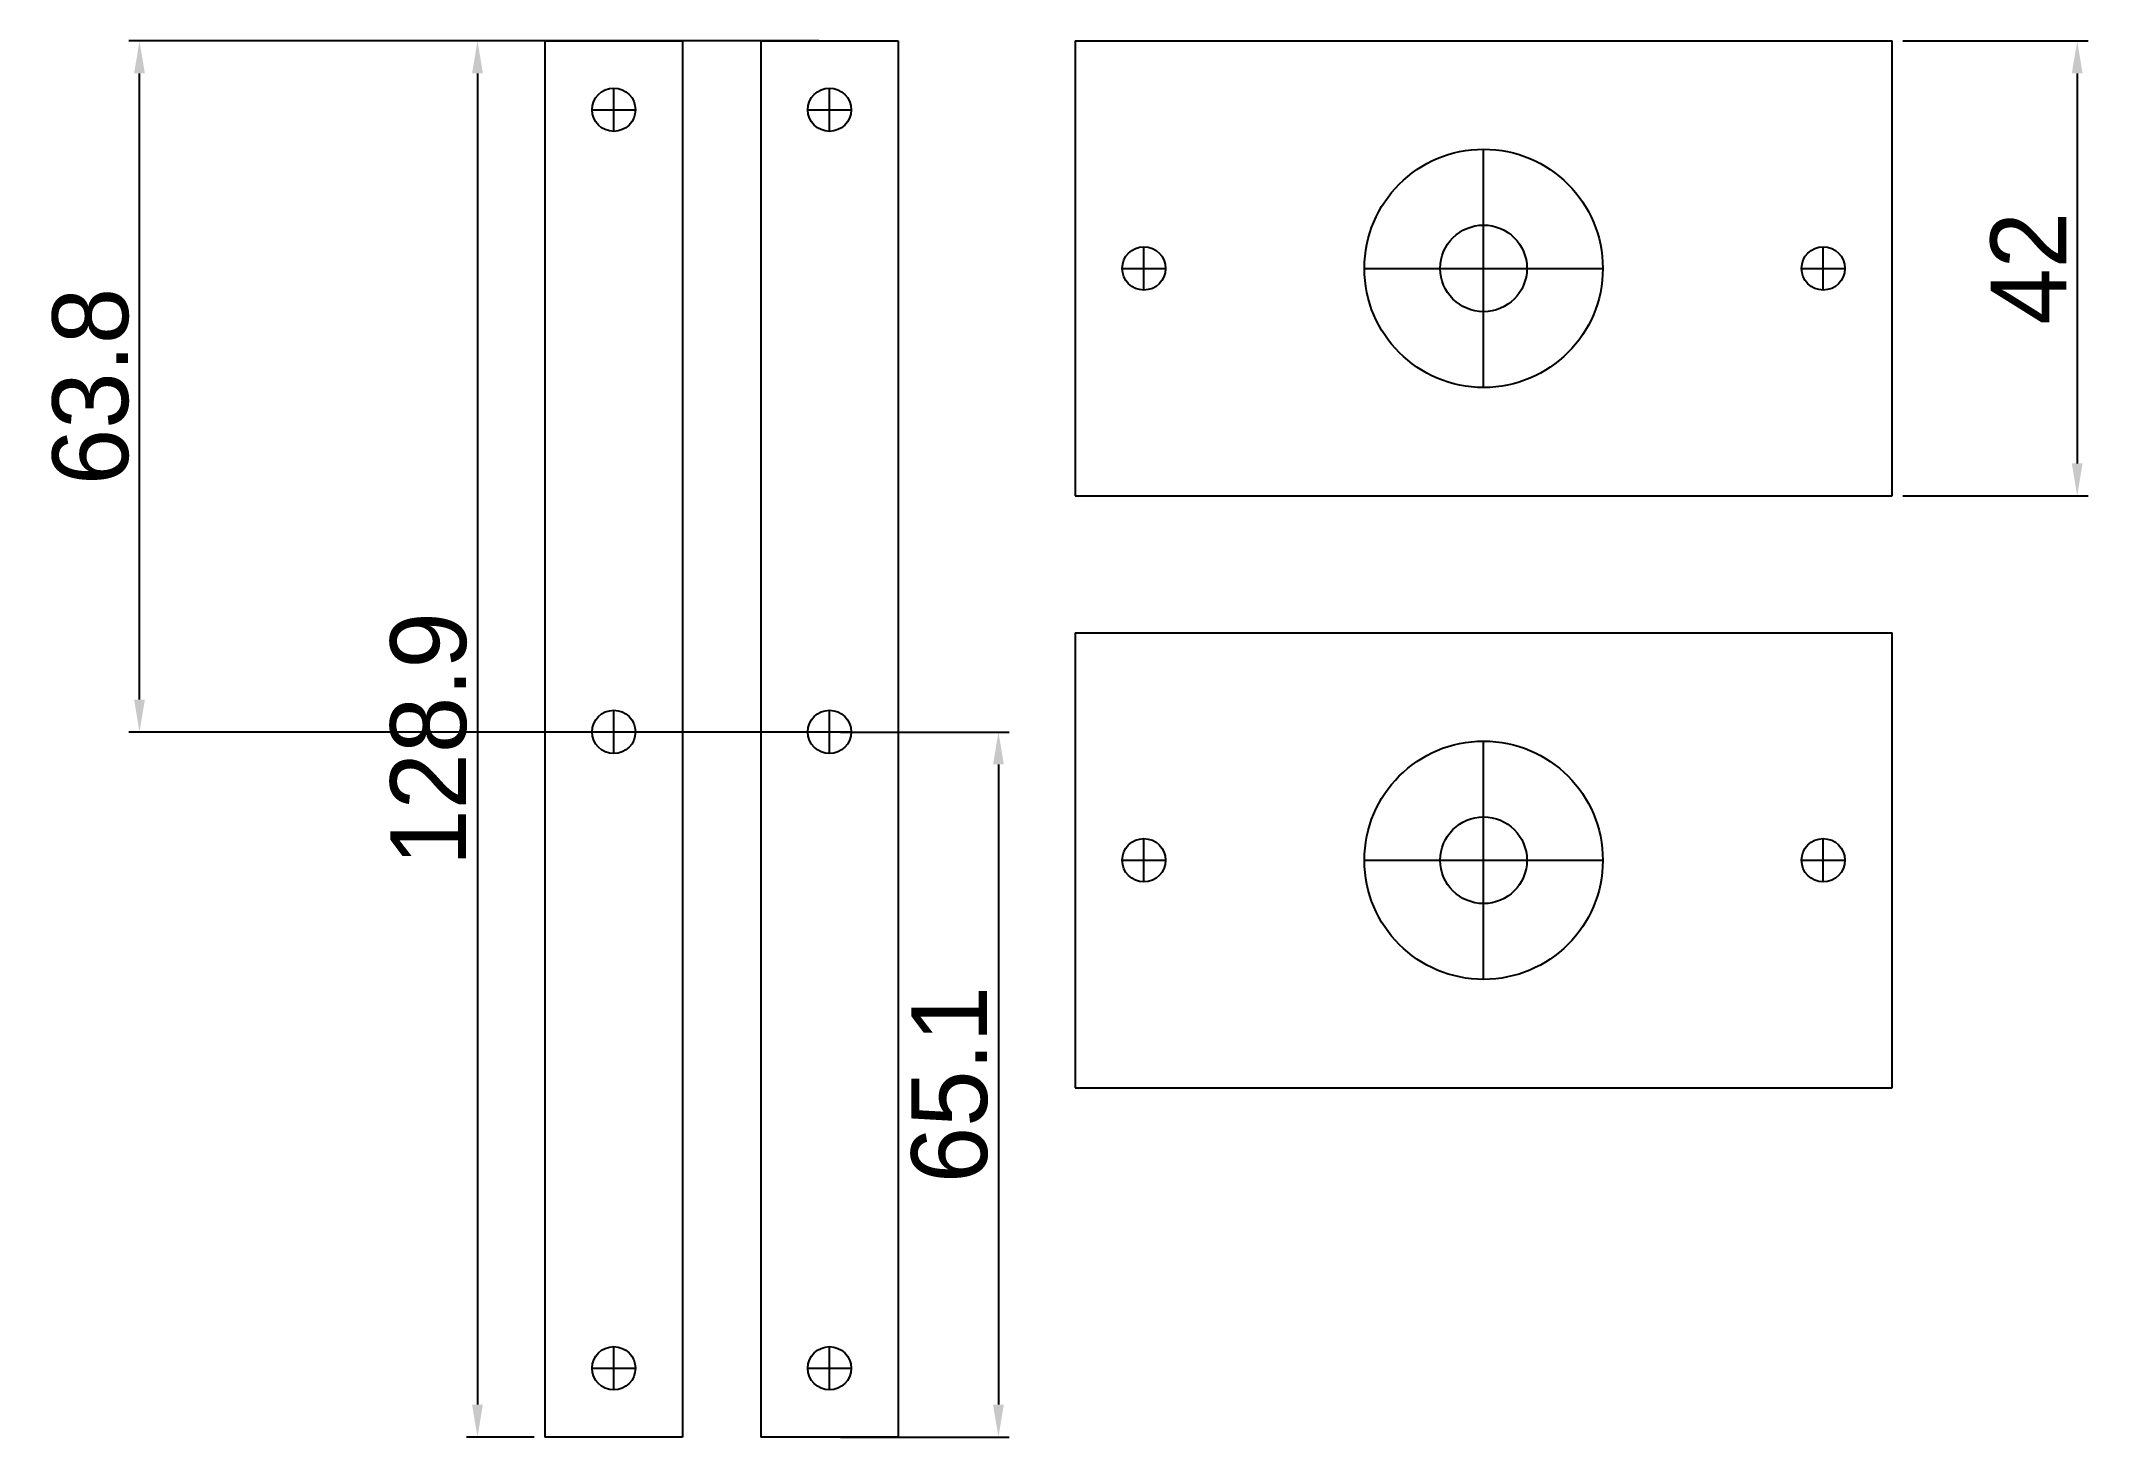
# Model space of a CAD drawing. Header units: millimetres. Extents: x -15418 to 43885, y -27590 to 23052.
# Drawn here: x 30894.4 to 31083.3, y 13305.3 to 13434.2 of the extents above; entities that cross this region are included whole.
import ezdxf

# ---------------------------------------------------------------- set-up
doc = ezdxf.new("R2010")
doc.units = ezdxf.units.MM
doc.header["$LTSCALE"] = 0.5
doc.layers.get('Defpoints').update_dxf_attribs({"color": 4})
doc.layers.add('Layer1', color=1, linetype='Continuous')
doc.layers.add('Layer3', color=9, linetype='Continuous')
doc.dimstyles.new('ISO-25', dxfattribs={"dimtxt": 7, "dimasz": 3, "dimexe": 1, "dimexo": 1, "dimgap": 1, "dimtad": 1, "dimtoh": 1, "dimdec": 3, "dimdsep": 46, "dimtxsty": 'Standard', "dimcen": 2.5, "dimadec": 0, "dimazin": 0, "dimtfac": 1, "dimtdec": 3, "dimtmove": 0, "dimatfit": 3, "dimfxl": 1, "dimarcsym": 1})

msp = doc.modelspace()

# ---------------------------------------------------------------- blocks, each defined once
blk = doc.blocks.new('*D4')
at = {"layer": 'Defpoints', "color": 0, "transparency": 16777216}
for p in [(30940.88, 13434.23), (30934.65, 13305.33), (30940.88, 13305.33)]:
    blk.add_point(p, dxfattribs=at)
at = {"layer": 'Layer1', "color": 0, "lineweight": -2, "transparency": 16777216}
for p, q in [((30939.88, 13434.23), (30933.65, 13434.23)), ((30934.65, 13431.23), (30934.65, 13308.33)), ((30939.88, 13305.33), (30933.65, 13305.33))]:
    blk.add_line(p, q, dxfattribs=at)
at = {"layer": 'Layer1', "color": 0, "transparency": 16777216}
for points in [[(30934.15, 13431.23), (30935.15, 13431.23), (30934.65, 13434.23)], [(30934.15, 13308.33), (30935.15, 13308.33), (30934.65, 13305.33)]]:
    blk.add_solid(points, dxfattribs=at)
at = {"layer": 'Layer1', "color": 0, "transparency": 16777216, "insert": (30930.15, 13369.78), "char_height": 7, "attachment_point": 5, "rotation": 90}
blk.add_mtext('128.9', dxfattribs=at)
blk = doc.blocks.new('*D5')
at = {"layer": 'Defpoints', "color": 0, "transparency": 16777216}
for p in [(31065.21, 13434.23), (31065.21, 13392.23), (31082.29, 13392.23)]:
    blk.add_point(p, dxfattribs=at)
at = {"layer": 'Layer1', "color": 0, "lineweight": -2, "transparency": 16777216}
for p, q in [((31066.21, 13434.23), (31083.29, 13434.23)), ((31082.29, 13431.23), (31082.29, 13395.23)), ((31066.21, 13392.23), (31083.29, 13392.23))]:
    blk.add_line(p, q, dxfattribs=at)
at = {"layer": 'Layer1', "color": 0, "transparency": 16777216}
for points in [[(31081.79, 13431.23), (31082.79, 13431.23), (31082.29, 13434.23)], [(31081.79, 13395.23), (31082.79, 13395.23), (31082.29, 13392.23)]]:
    blk.add_solid(points, dxfattribs=at)
at = {"layer": 'Layer1', "color": 0, "transparency": 16777216, "insert": (31077.79, 13413.23), "char_height": 7, "attachment_point": 5, "rotation": 90}
blk.add_mtext('42', dxfattribs=at)
blk = doc.blocks.new('*D14')
at = {"layer": 'Defpoints', "color": 0, "transparency": 16777216}
for p in [(30967.14, 13370.43), (30967.14, 13305.33), (30982.73, 13305.33)]:
    blk.add_point(p, dxfattribs=at)
at = {"layer": 'Layer3', "color": 0, "lineweight": -2, "transparency": 16777216}
for p, q in [((30968.14, 13370.43), (30983.73, 13370.43)), ((30982.73, 13367.43), (30982.73, 13308.33)), ((30968.14, 13305.33), (30983.73, 13305.33))]:
    blk.add_line(p, q, dxfattribs=at)
at = {"layer": 'Layer3', "color": 0, "transparency": 16777216}
for points in [[(30982.23, 13367.43), (30983.23, 13367.43), (30982.73, 13370.43)], [(30982.23, 13308.33), (30983.23, 13308.33), (30982.73, 13305.33)]]:
    blk.add_solid(points, dxfattribs=at)
at = {"layer": 'Layer3', "color": 0, "transparency": 16777216, "insert": (30978.23, 13337.88), "char_height": 7, "attachment_point": 5, "rotation": 90}
blk.add_mtext('65.1', dxfattribs=at)
blk = doc.blocks.new('*D15')
at = {"layer": 'Defpoints', "color": 0, "transparency": 16777216}
for p in [(30903.46, 13434.23), (30967.14, 13434.23), (30967.14, 13370.43)]:
    blk.add_point(p, dxfattribs=at)
at = {"layer": 'Layer3', "color": 0, "lineweight": -2, "transparency": 16777216}
for p, q in [((30966.14, 13434.23), (30902.46, 13434.23)), ((30903.46, 13373.43), (30903.46, 13431.23)), ((30966.14, 13370.43), (30902.46, 13370.43))]:
    blk.add_line(p, q, dxfattribs=at)
at = {"layer": 'Layer3', "color": 0, "transparency": 16777216}
for points in [[(30902.96, 13431.23), (30903.96, 13431.23), (30903.46, 13434.23)], [(30902.96, 13373.43), (30903.96, 13373.43), (30903.46, 13370.43)]]:
    blk.add_solid(points, dxfattribs=at)
at = {"layer": 'Layer3', "color": 0, "transparency": 16777216, "insert": (30898.96, 13402.33), "char_height": 7, "attachment_point": 5, "rotation": 90}
blk.add_mtext('63.8', dxfattribs=at)

# ---------------------------------------------------------------- dimensions: what is measured, and where the dimension line sits
at = {"layer": 'Layer1'}
for base, p1, p2, picture, middle in [((30934.6474, 13305.3341), (30940.8756, 13434.2341), (30940.8756, 13305.3341), '*D4', (30930.1474, 13369.7841)), ((31082.292, 13392.2341), (31065.2053, 13434.2341), (31065.2053, 13392.2341), '*D5', (31077.792, 13413.2341))]:
    dim = msp.add_linear_dim(base=base, p1=p1, p2=p2, angle=90, dimstyle='ISO-25', dxfattribs=at)
    dim.commit()
    dim.dimension.update_dxf_attribs({"geometry": picture, "text_midpoint": middle})
at = {"layer": 'Layer3'}
for base, p2, picture, middle in [((30903.4559, 13434.2341), (30967.139, 13434.2341), '*D15', (30898.9559, 13402.3341)), ((30982.7272, 13305.3341), (30967.139, 13305.3341), '*D14', (30978.2272, 13337.8841))]:
    dim = msp.add_linear_dim(base=base, p1=(30967.139, 13370.4341), p2=p2, angle=90, dimstyle='ISO-25', dxfattribs=at)
    dim.commit()
    dim.dimension.update_dxf_attribs({"geometry": picture, "text_midpoint": middle})

# ---------------------------------------------------------------- linework, layer by layer
at = {"layer": 'Layer1'}
for p, q in [((30940.8756, 13434.2341), (30940.8756, 13305.3341)), ((30940.8756, 13434.2341), (30953.5756, 13434.2341)), ((30953.5756, 13434.2341), (30953.5756, 13305.3341)), ((30960.789, 13434.2341), (30960.789, 13305.3341)), ((30960.789, 13434.2341), (30973.489, 13434.2341)), ((30973.489, 13434.2341), (30973.489, 13305.3341)), ((30989.8053, 13434.2341), (31065.2053, 13434.2341)), ((30989.8053, 13434.2341), (30989.8053, 13392.2341)), ((31065.2053, 13392.2341), (31065.2053, 13434.2341)), ((30947.2256, 13425.8841), (30947.2256, 13429.8841)), ((30967.139, 13425.8841), (30967.139, 13429.8841)), ((30945.2256, 13427.8841), (30949.2256, 13427.8841)), ((30965.139, 13427.8841), (30969.139, 13427.8841)), ((31027.5053, 13402.2341), (31027.5053, 13424.2341)), ((30996.1553, 13411.2341), (30996.1553, 13415.2341)), ((31058.8553, 13411.2341), (31058.8553, 13415.2341)), ((30994.1553, 13413.2341), (30998.1553, 13413.2341)), ((31016.5053, 13413.2341), (31038.5053, 13413.2341)), ((31056.8553, 13413.2341), (31060.8553, 13413.2341)), ((30989.8053, 13392.2341), (31065.2053, 13392.2341)), ((30989.8053, 13379.5905), (31065.2053, 13379.5905)), ((30989.8053, 13379.5905), (30989.8053, 13337.5905)), ((31065.2053, 13337.5905), (31065.2053, 13379.5905)), ((30947.2256, 13368.4341), (30947.2256, 13372.4341)), ((30967.139, 13368.4341), (30967.139, 13372.4341)), ((30945.2256, 13370.4341), (30949.2256, 13370.4341)), ((30965.139, 13370.4341), (30969.139, 13370.4341)), ((31027.5053, 13347.5905), (31027.5053, 13369.5905)), ((30996.1553, 13356.5905), (30996.1553, 13360.5905)), ((31058.8553, 13356.5905), (31058.8553, 13360.5905)), ((30994.1553, 13358.5905), (30998.1553, 13358.5905)), ((31016.5053, 13358.5905), (31038.5053, 13358.5905)), ((31056.8553, 13358.5905), (31060.8553, 13358.5905)), ((30989.8053, 13337.5905), (31065.2053, 13337.5905)), ((30947.2256, 13309.6841), (30947.2256, 13313.6841)), ((30967.139, 13309.6841), (30967.139, 13313.6841)), ((30945.2256, 13311.6841), (30949.2256, 13311.6841)), ((30965.139, 13311.6841), (30969.139, 13311.6841)), ((30953.5756, 13305.3341), (30940.8756, 13305.3341)), ((30973.489, 13305.3341), (30960.789, 13305.3341))]:
    msp.add_line(p, q, dxfattribs=at)
for centre, radius in [((30947.2256, 13427.8841), 2), ((30967.139, 13427.8841), 2), ((31027.5053, 13413.2341), 11), ((31027.5053, 13413.2341), 4), ((30996.1553, 13413.2341), 2), ((31058.8553, 13413.2341), 2), ((30947.2256, 13370.4341), 2), ((30967.139, 13370.4341), 2), ((31027.5053, 13358.5905), 11), ((31027.5053, 13358.5905), 4), ((30996.1553, 13358.5905), 2), ((31058.8553, 13358.5905), 2), ((30947.2256, 13311.6841), 2), ((30967.139, 13311.6841), 2)]:
    msp.add_circle(centre, radius, dxfattribs=at)

msp.set_redraw_order([(e.dxf.handle, doc.entitydb.next_handle()) for e in msp.query("TEXT MTEXT ATTDEF DIMENSION ARC_DIMENSION")])  # texts and dimensions are drawn at this point

doc.saveas('drawing.dxf')
